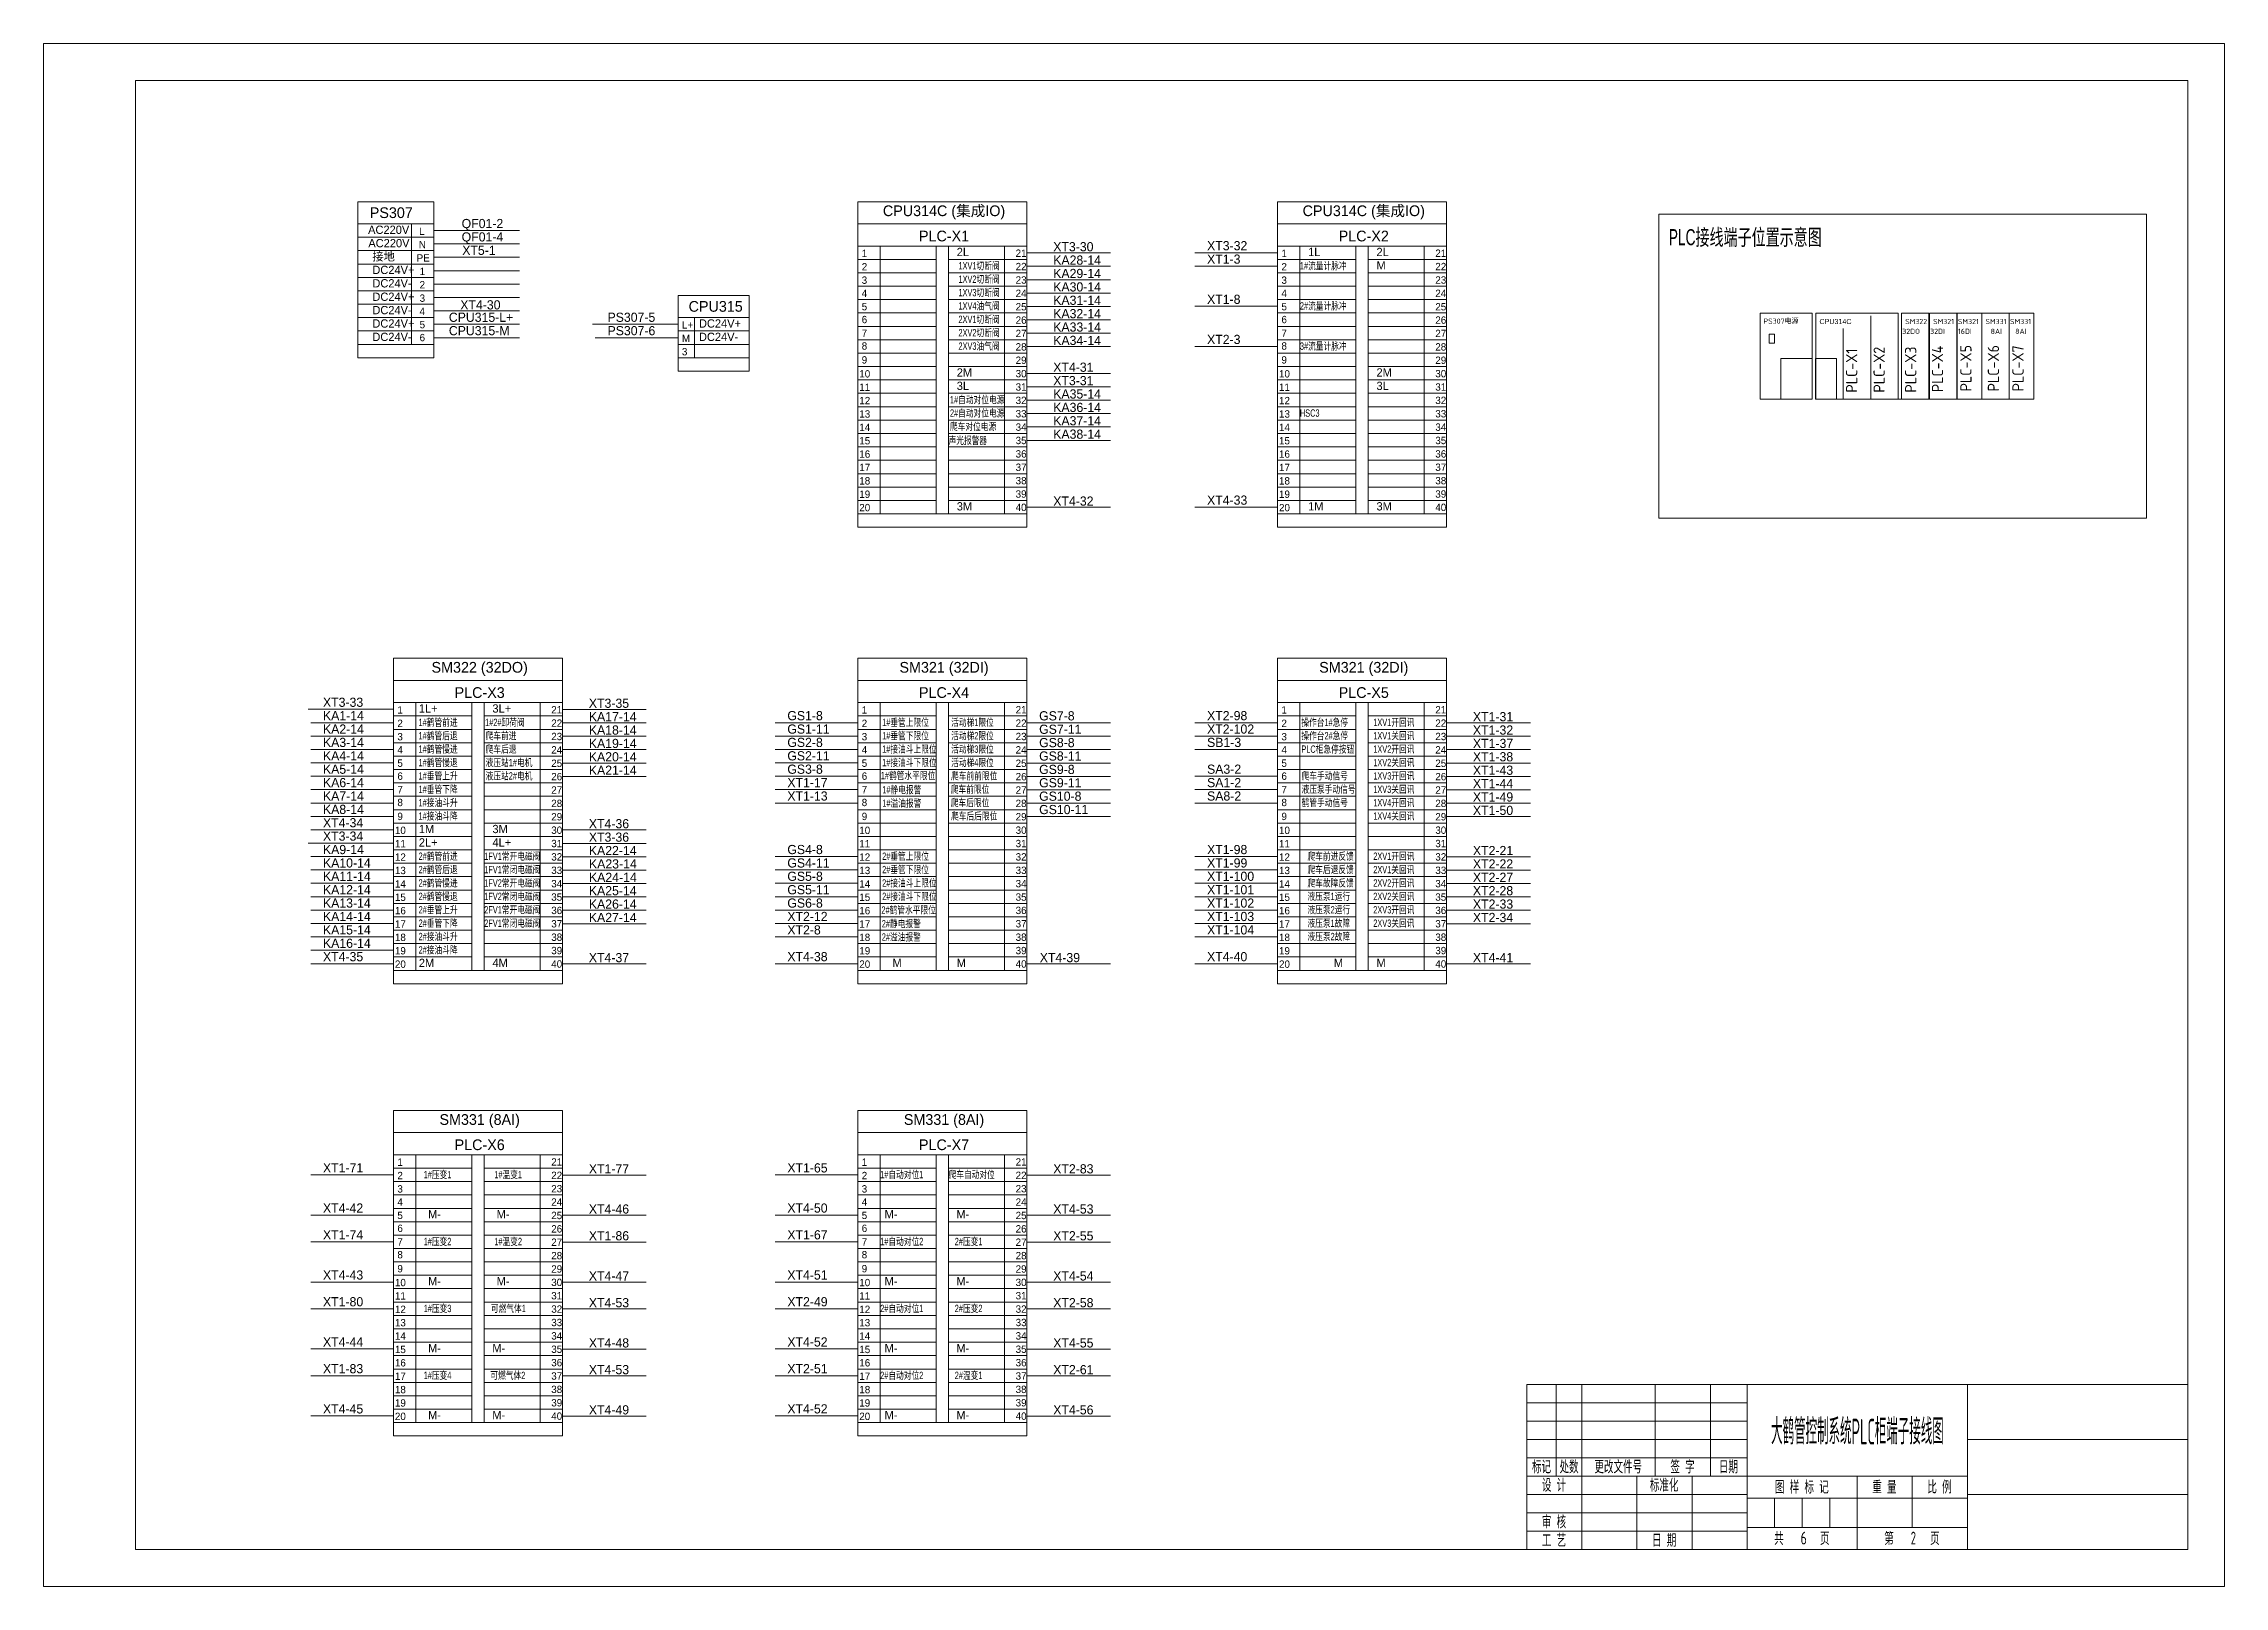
# Model space of a CAD drawing. Header units: millimetres. Extents: x 32626 to 72822, y 60047 to 123188.
# Drawn here: x 32626 to 37378, y 60226 to 63586 of the extents above; entities that cross this region are included whole.
import ezdxf
from ezdxf.enums import TextEntityAlignment as Align

# ---------------------------------------------------------------- set-up
doc = ezdxf.new("R2010")
doc.units = ezdxf.units.MM
doc.header["$LTSCALE"] = 10
for name, color, linetype, lineweight in [('1轮廓实线层', 7, 'Continuous', 18), ('2细线层', 4, 'Continuous', 18), ('6文字层', 3, 'Continuous', 18), ('图框层', 7, 'Continuous', 18)]:
    doc.layers.add(name, color=color, linetype=linetype, lineweight=lineweight)
doc.styles.add('PC_TEXTSTYLE', font='SIMYOU.TTF', dxfattribs={"width": 0.8})
doc.styles.get("Standard").update_dxf_attribs({"font": 'isocp.shx', "width": 0.707, "bigfont": 'hztxt.shx'})
doc.styles.add('样式 1', font='SIMYOU.TTF', dxfattribs={"width": 0.75})

msp = doc.modelspace()

# ---------------------------------------------------------------- texts
at = {"layer": '1轮廓实线层', "style": '样式 1'}
for s, p in [('PS307', (33383.6, 63206.5)), ('CPU315', (34090.5, 63002.4))]:
    msp.add_text(s, height=23.33, dxfattribs=at).set_placement(p, align=Align.CENTER)
for s, height, p in [('QF01-2', 20, (33536.9, 63184.5)), ('AC220V', 18, (33333.1, 63171.9)), ('AC220V', 18, (33333.6, 63142.8)), ('N', 16, (33443.6, 63140.6)), ('L', 16, (33444.1, 63169.8)), ('QF01-4', 20, (33536.9, 63155.4)), ('XT3-30', 20, (34826, 63134)), ('XT3-32', 20, (35161.2, 63136.2)), ('接地', 18, (33342.4, 63113.6)), ('PE', 16, (33438.9, 63111.5)), ('XT5-1', 20, (33538.2, 63126.2)), ('2', 16, (34408.7, 63092.3)), ('1', 16, (34408.7, 63121.5)), ('2L', 18, (34615.8, 63123.6)), ('21', 16, (34744.1, 63121.9)), ('22', 16, (34744.1, 63092.8)), ('KA28-14', 20, (34826, 63104.9)), ('XT1-3', 20, (35161.2, 63107)), ('2', 16, (35323.3, 63092.3)), ('1', 16, (35323.3, 63121.5)), ('1L', 18, (35381.4, 63123.6)), ('2L', 18, (35530.4, 63123.6)), ('M', 18, (35530.4, 63094.4)), ('21', 16, (35658.6, 63121.9)), ('22', 16, (35658.6, 63092.8)), ('DC24V+', 18, (33342.4, 63084.5)), ('DC24V-', 18, (33342.4, 63055.3)), ('2', 16, (33445.3, 63053.2)), ('1', 16, (33445.3, 63082.3)), ('3', 16, (34408.7, 63063.2)), ('23', 16, (34744.1, 63063.6)), ('KA29-14', 20, (34826, 63075.7)), ('KA30-14', 20, (34826, 63046.5)), ('3', 16, (35323.3, 63063.2)), ('23', 16, (35658.6, 63063.6)), ('DC24V+', 18, (33342.4, 63026.1)), ('DC24V-', 18, (33342.4, 62997)), ('3', 16, (33445.3, 63024)), ('XT4-30', 20, (33533.9, 63007.4)), ('4', 16, (34408.7, 63034.6)), ('5', 16, (34408.7, 63005.5)), ('24', 16, (34744.1, 63034.5)), ('25', 16, (34744.1, 63005.3)), ('KA31-14', 20, (34826, 63017.4)), ('XT1-8', 20, (35161.2, 63019.5)), ('4', 16, (35323.3, 63034.6)), ('5', 16, (35323.3, 63005.5)), ('24', 16, (35658.6, 63034.5)), ('25', 16, (35658.6, 63005.3)), ('DC24V+', 18, (33342.4, 62967.8)), ('4', 16, (33445.3, 62995.5)), ('5', 16, (33445.3, 62966.4)), ('CPU315-L+', 20, (33509, 62980.4)), ('CPU315-M', 20, (33509, 62951.2)), ('PS307-5', 20, (33854.8, 62980.4)), ('PS307-6', 20, (33854.8, 62951.2)), ('L+', 16, (34016.9, 62965.7)), ('DC24V+', 18, (34054, 62967.8)), ('6', 16, (34408.7, 62977.4)), ('26', 16, (34744.1, 62976.2)), ('KA32-14', 20, (34826, 62988.2)), ('KA33-14', 20, (34826, 62959.1)), ('6', 16, (35323.3, 62977.4)), ('26', 16, (35658.6, 62976.2)), ('CPU314C', 11.23, (36495.6, 62975.5)), ('DC24V-', 18, (33342.4, 62938.7)), ('6', 16, (33445.3, 62938.2)), ('3', 16, (34016.9, 62907.4)), ('M', 16, (34016.9, 62936.5)), ('DC24V-', 18, (34054, 62938.7)), ('8', 16, (34408.7, 62919.9)), ('7', 16, (34408.7, 62947.7)), ('27', 16, (34744.1, 62947.1)), ('28', 16, (34744.1, 62917.9)), ('KA34-14', 20, (34826, 62929.9)), ('XT2-3', 20, (35161.2, 62932.1)), ('8', 16, (35323.3, 62919.9)), ('7', 16, (35323.3, 62947.7)), ('27', 16, (35658.6, 62947.1)), ('28', 16, (35658.6, 62917.9)), ('10', 16, (34403.4, 62859.2)), ('9', 16, (34408.7, 62889.5)), ('2M', 18, (34615.8, 62861.2)), ('30', 16, (34744.1, 62859.6)), ('29', 16, (34744.1, 62888.8)), ('XT4-31', 20, (34826, 62871.6)), ('10', 16, (35318, 62859.2)), ('9', 16, (35323.3, 62889.5)), ('2M', 18, (35530.4, 62861.2)), ('30', 16, (35658.6, 62859.6)), ('29', 16, (35658.6, 62888.8)), ('11', 16, (34403.4, 62830.1)), ('3L', 18, (34615.8, 62832)), ('31', 16, (34744.1, 62830.5)), ('XT3-31', 20, (34826, 62842.4)), ('KA35-14', 20, (34826, 62813.3)), ('11', 16, (35318, 62830.1)), ('3L', 18, (35530.4, 62832)), ('31', 16, (35658.6, 62830.5)), ('12', 16, (34403.4, 62800.9)), ('13', 16, (34403.4, 62771.8)), ('32', 16, (34744.1, 62801.4)), ('33', 16, (34744.1, 62772.2)), ('KA36-14', 20, (34826, 62784.1)), ('KA37-14', 20, (34826, 62754.9)), ('12', 16, (35318, 62800.9)), ('13', 16, (35318, 62771.8)), ('32', 16, (35658.6, 62801.4)), ('33', 16, (35658.6, 62772.2)), ('14', 16, (34403.4, 62742.7)), ('15', 16, (34403.4, 62713.5)), ('34', 16, (34744.1, 62743.1)), ('35', 16, (34744.1, 62714)), ('KA38-14', 20, (34826, 62725.8)), ('14', 16, (35318, 62742.7)), ('15', 16, (35318, 62713.5)), ('34', 16, (35658.6, 62743.1)), ('35', 16, (35658.6, 62714)), ('16', 16, (34403.4, 62684.4)), ('36', 16, (34744.1, 62684.8)), ('16', 16, (35318, 62684.4)), ('36', 16, (35658.6, 62684.8)), ('17', 16, (34403.4, 62655.2)), ('18', 16, (34403.4, 62626.1)), ('37', 16, (34744.1, 62655.7)), ('38', 16, (34744.1, 62626.5)), ('17', 16, (35318, 62655.2)), ('18', 16, (35318, 62626.1)), ('37', 16, (35658.6, 62655.7)), ('38', 16, (35658.6, 62626.5)), ('20', 16, (34403.4, 62567.8)), ('19', 16, (34403.4, 62597)), ('3M', 18, (34615.8, 62569.6)), ('40', 16, (34744.1, 62568.3)), ('39', 16, (34744.1, 62597.4)), ('XT4-32', 20, (34826, 62580)), ('XT4-33', 20, (35161.2, 62582.1)), ('20', 16, (35318, 62567.8)), ('19', 16, (35318, 62597)), ('1M', 18, (35381.4, 62569.6)), ('3M', 18, (35530.4, 62569.6)), ('40', 16, (35658.6, 62568.3)), ('39', 16, (35658.6, 62597.4)), ('XT3-33', 20, (33234.7, 62141.9)), ('XT3-35', 20, (33814.1, 62139.7)), ('KA1-14', 20, (33234.7, 62112.7)), ('2', 16, (33396.9, 62098)), ('1', 16, (33396.9, 62127.1)), ('1L+', 18, (33443.6, 62129.3)), ('3L+', 18, (33604, 62129.3)), ('21', 16, (33732.2, 62127.6)), ('22', 16, (33732.2, 62098.4)), ('KA17-14', 20, (33814.1, 62110.5)), ('GS1-8', 20, (34246.6, 62112.7)), ('2', 16, (34408.7, 62098)), ('1', 16, (34408.7, 62127.1)), ('21', 16, (34744.1, 62127.6)), ('22', 16, (34744.1, 62098.4)), ('GS7-8', 20, (34795.3, 62112.3)), ('XT2-98', 20, (35161.2, 62112.7)), ('2', 16, (35323.3, 62098)), ('1', 16, (35323.3, 62127.1)), ('21', 16, (35658.6, 62127.6)), ('22', 16, (35658.6, 62098.4)), ('XT1-31', 20, (35740.5, 62110.5)), ('KA2-14', 20, (33234.7, 62083.5)), ('KA3-14', 20, (33234.7, 62054.4)), ('3', 16, (33396.9, 62068.9)), ('23', 16, (33732.2, 62069.3)), ('KA18-14', 20, (33814.1, 62081.4)), ('KA19-14', 20, (33814.1, 62052.2)), ('GS1-11', 20, (34246.6, 62083.5)), ('GS2-8', 20, (34246.6, 62054.4)), ('3', 16, (34408.7, 62068.9)), ('23', 16, (34744.1, 62069.3)), ('GS7-11', 20, (34795.3, 62083.1)), ('GS8-8', 20, (34795.3, 62054)), ('XT2-102', 20, (35161.2, 62083.5)), ('SB1-3', 20, (35161.2, 62054.4)), ('3', 16, (35323.3, 62068.9)), ('23', 16, (35658.6, 62069.3)), ('XT1-32', 20, (35740.5, 62081.4)), ('XT1-37', 20, (35740.5, 62052.2)), ('KA4-14', 20, (33234.7, 62025.2)), ('KA5-14', 20, (33234.7, 61996.1)), ('4', 16, (33396.9, 62040.3)), ('5', 16, (33396.9, 62011.2)), ('24', 16, (33732.2, 62040.2)), ('25', 16, (33732.2, 62011)), ('KA20-14', 20, (33814.1, 62023.1)), ('KA21-14', 20, (33814.1, 61993.9)), ('GS2-11', 20, (34246.6, 62025.2)), ('GS3-8', 20, (34246.6, 61996.1)), ('4', 16, (34408.7, 62040.3)), ('5', 16, (34408.7, 62011.2)), ('24', 16, (34744.1, 62040.2)), ('25', 16, (34744.1, 62011)), ('GS8-11', 20, (34795.3, 62024.8)), ('GS9-8', 20, (34795.3, 61995.6)), ('SA3-2', 20, (35161.2, 61996.1)), ('4', 16, (35323.3, 62040.3)), ('5', 16, (35323.3, 62011.2)), ('24', 16, (35658.6, 62040.2)), ('25', 16, (35658.6, 62011)), ('XT1-38', 20, (35740.5, 62023.1)), ('XT1-43', 20, (35740.5, 61993.9)), ('KA6-14', 20, (33234.7, 61966.9)), ('6', 16, (33396.9, 61983)), ('7', 16, (33396.9, 61953.4)), ('26', 16, (33732.2, 61981.9)), ('27', 16, (33732.2, 61952.7)), ('XT1-17', 20, (34246.6, 61966.9)), ('6', 16, (34408.7, 61983)), ('7', 16, (34408.7, 61953.4)), ('26', 16, (34744.1, 61981.9)), ('27', 16, (34744.1, 61952.7)), ('GS9-11', 20, (34795.3, 61966.5)), ('SA1-2', 20, (35161.2, 61966.9)), ('6', 16, (35323.3, 61983)), ('7', 16, (35323.3, 61953.4)), ('26', 16, (35658.6, 61981.9)), ('27', 16, (35658.6, 61952.7)), ('XT1-44', 20, (35740.5, 61964.7)), ('KA7-14', 20, (33234.7, 61937.7)), ('KA8-14', 20, (33234.7, 61908.6)), ('8', 16, (33396.9, 61925.6)), ('28', 16, (33732.2, 61923.6)), ('XT1-13', 20, (34246.6, 61937.7)), ('8', 16, (34408.7, 61925.6)), ('28', 16, (34744.1, 61923.6)), ('GS10-8', 20, (34795.3, 61937.3)), ('GS10-11', 20, (34795.3, 61908.2)), ('SA8-2', 20, (35161.2, 61937.7)), ('8', 16, (35323.3, 61925.6)), ('28', 16, (35658.6, 61923.6)), ('XT1-49', 20, (35740.5, 61935.6)), ('XT1-50', 20, (35740.5, 61906.4)), ('XT4-34', 20, (33234.7, 61879.4)), ('10', 16, (33391.5, 61864.9)), ('9', 16, (33396.9, 61895.2)), ('1M', 18, (33443.6, 61866.8)), ('3M', 18, (33604, 61866.8)), ('30', 16, (33732.2, 61865.3)), ('29', 16, (33732.2, 61894.5)), ('XT4-36', 20, (33814.1, 61877.3)), ('10', 16, (34403.4, 61864.9)), ('9', 16, (34408.7, 61895.2)), ('30', 16, (34744.1, 61865.3)), ('29', 16, (34744.1, 61894.5)), ('10', 16, (35318, 61864.9)), ('9', 16, (35323.3, 61895.2)), ('30', 16, (35658.6, 61865.3)), ('29', 16, (35658.6, 61894.5)), ('XT3-34', 20, (33234.7, 61850.3)), ('KA9-14', 20, (33234.7, 61821.1)), ('11', 16, (33391.5, 61835.8)), ('2L+', 18, (33443.6, 61837.7)), ('4L+', 18, (33604, 61837.7)), ('31', 16, (33732.2, 61836.2)), ('XT3-36', 20, (33814.1, 61848.1)), ('KA22-14', 20, (33814.1, 61818.9)), ('GS4-8', 20, (34246.6, 61821.1)), ('11', 16, (34403.4, 61835.8)), ('31', 16, (34744.1, 61836.2)), ('XT1-98', 20, (35161.2, 61821.1)), ('11', 16, (35318, 61835.8)), ('31', 16, (35658.6, 61836.2)), ('XT2-21', 20, (35740.5, 61818.9)), ('KA10-14', 20, (33234.7, 61791.9)), ('KA11-14', 20, (33234.7, 61762.8)), ('12', 16, (33391.5, 61806.6)), ('13', 16, (33391.5, 61777.5)), ('32', 16, (33732.2, 61807.1)), ('33', 16, (33732.2, 61777.9)), ('KA23-14', 20, (33814.4, 61789.8)), ('KA24-14', 20, (33814.4, 61760.6)), ('GS4-11', 20, (34246.6, 61791.9)), ('GS5-8', 20, (34246.6, 61762.8)), ('12', 16, (34403.4, 61806.6)), ('13', 16, (34403.4, 61777.5)), ('32', 16, (34744.1, 61807.1)), ('33', 16, (34744.1, 61777.9)), ('XT1-99', 20, (35161.2, 61791.9)), ('XT1-100', 20, (35161.2, 61762.8)), ('12', 16, (35318, 61806.6)), ('13', 16, (35318, 61777.5)), ('32', 16, (35658.6, 61807.1)), ('33', 16, (35658.6, 61777.9)), ('XT2-22', 20, (35740.5, 61789.8)), ('XT2-27', 20, (35740.5, 61760.6)), ('KA12-14', 20, (33234.7, 61733.6)), ('14', 16, (33391.5, 61748.3)), ('15', 16, (33391.5, 61719.2)), ('34', 16, (33732.2, 61748.8)), ('35', 16, (33732.2, 61719.6)), ('KA25-14', 20, (33814.1, 61731.5)), ('GS5-11', 20, (34246.6, 61733.6)), ('14', 16, (34403.4, 61748.3)), ('15', 16, (34403.4, 61719.2)), ('34', 16, (34744.1, 61748.8)), ('35', 16, (34744.1, 61719.6)), ('XT1-101', 20, (35161.2, 61733.6)), ('14', 16, (35318, 61748.3)), ('15', 16, (35318, 61719.2)), ('34', 16, (35658.6, 61748.8)), ('35', 16, (35658.6, 61719.6)), ('XT2-28', 20, (35740.5, 61731.5)), ('KA13-14', 20, (33234.7, 61704.5)), ('KA14-14', 20, (33234.7, 61675.3)), ('16', 16, (33391.5, 61690.1)), ('36', 16, (33732.2, 61690.5)), ('KA26-14', 20, (33814.1, 61702.3)), ('KA27-14', 20, (33814.1, 61673.1)), ('XT2-12', 20, (34246.6, 61675.3)), ('GS6-8', 20, (34246.6, 61704.5)), ('16', 16, (34403.4, 61690.1)), ('36', 16, (34744.1, 61690.5)), ('XT1-102', 20, (35161.2, 61704.5)), ('XT1-103', 20, (35161.2, 61675.3)), ('16', 16, (35318, 61690.1)), ('36', 16, (35658.6, 61690.5)), ('XT2-33', 20, (35740.5, 61702.3)), ('XT2-34', 20, (35740.5, 61673.1)), ('KA15-14', 20, (33234.7, 61646.1)), ('KA16-14', 20, (33234.7, 61617)), ('17', 16, (33391.5, 61660.9)), ('18', 16, (33391.5, 61631.8)), ('37', 16, (33732.2, 61661.4)), ('38', 16, (33732.2, 61632.2)), ('XT2-8', 20, (34246.6, 61646.1)), ('17', 16, (34403.4, 61660.9)), ('18', 16, (34403.4, 61631.8)), ('37', 16, (34744.1, 61661.4)), ('38', 16, (34744.1, 61632.2)), ('XT1-104', 20, (35161.2, 61646.1)), ('17', 16, (35318, 61660.9)), ('18', 16, (35318, 61631.8)), ('37', 16, (35658.6, 61661.4)), ('38', 16, (35658.6, 61632.2)), ('XT4-35', 20, (33234.7, 61587.8)), ('20', 16, (33391.5, 61573.5)), ('19', 16, (33391.5, 61602.6)), ('2M', 18, (33443.6, 61575.2)), ('4M', 18, (33604, 61575.2)), ('40', 16, (33732.2, 61573.9)), ('39', 16, (33732.2, 61603.1)), ('XT4-37', 20, (33814.1, 61585.7)), ('XT4-38', 20, (34246.6, 61587.8)), ('20', 16, (34403.4, 61573.5)), ('19', 16, (34403.4, 61602.6)), ('M', 18, (34475.8, 61575.2)), ('M', 18, (34615.8, 61575.2)), ('40', 16, (34744.1, 61573.9)), ('39', 16, (34744.1, 61603.1)), ('XT4-39', 20, (34796.7, 61585.7)), ('XT4-40', 20, (35161.2, 61587.8)), ('20', 16, (35318, 61573.5)), ('19', 16, (35318, 61602.6)), ('M', 18, (35437.4, 61575.2)), ('M', 18, (35530.4, 61575.2)), ('40', 16, (35658.6, 61573.9)), ('39', 16, (35658.6, 61603.1)), ('XT4-41', 20, (35740.5, 61585.7)), ('1', 16, (33396.9, 61142.2)), ('21', 16, (33732.2, 61142.7)), ('1', 16, (34408.7, 61142.2)), ('21', 16, (34744.1, 61142.7)), ('XT1-71', 20, (33234.7, 61127.8)), ('2', 16, (33396.9, 61113.1)), ('22', 16, (33732.2, 61113.5)), ('XT1-77', 20, (33814.1, 61125.7)), ('XT1-65', 20, (34246.6, 61127.8)), ('2', 16, (34408.7, 61113.1)), ('22', 16, (34744.1, 61113.5)), ('XT2-83', 20, (34826, 61125.7)), ('4', 16, (33396.9, 61055.4)), ('3', 16, (33396.9, 61084)), ('23', 16, (33732.2, 61084.4)), ('24', 16, (33732.2, 61055.3)), ('4', 16, (34408.7, 61055.4)), ('3', 16, (34408.7, 61084)), ('23', 16, (34744.1, 61084.4)), ('24', 16, (34744.1, 61055.3)), ('XT4-42', 20, (33234.7, 61040.3)), ('5', 16, (33396.9, 61026.3)), ('M-', 18, (33463.8, 61027.8)), ('M-', 18, (33613.1, 61027.8)), ('25', 16, (33732.2, 61026.1)), ('XT4-46', 20, (33814.1, 61038.2)), ('XT4-50', 20, (34246.6, 61040.3)), ('5', 16, (34408.7, 61026.3)), ('M-', 18, (34458.5, 61027.8)), ('M-', 18, (34615, 61027.8)), ('25', 16, (34744.1, 61026.1)), ('XT4-53', 20, (34826, 61038.2)), ('XT1-74', 20, (33234.7, 60982)), ('6', 16, (33396.9, 60998.2)), ('7', 16, (33396.9, 60968.5)), ('26', 16, (33732.2, 60997)), ('27', 16, (33732.2, 60967.9)), ('XT1-86', 20, (33814.1, 60979.9)), ('XT1-67', 20, (34246.6, 60982)), ('6', 16, (34408.7, 60998.2)), ('7', 16, (34408.7, 60968.5)), ('26', 16, (34744.1, 60997)), ('27', 16, (34744.1, 60967.9)), ('XT2-55', 20, (34826, 60979.9)), ('8', 16, (33396.9, 60940.7)), ('9', 16, (33396.9, 60910.3)), ('28', 16, (33732.2, 60938.7)), ('29', 16, (33732.2, 60909.6)), ('8', 16, (34408.7, 60940.7)), ('9', 16, (34408.7, 60910.3)), ('28', 16, (34744.1, 60938.7)), ('29', 16, (34744.1, 60909.6)), ('XT4-43', 20, (33234.7, 60894.5)), ('10', 16, (33391.5, 60880)), ('M-', 18, (33463.8, 60882)), ('M-', 18, (33613.1, 60882)), ('30', 16, (33732.2, 60880.4)), ('XT4-47', 20, (33814.1, 60892.4)), ('XT4-51', 20, (34246.6, 60894.5)), ('10', 16, (34403.4, 60880)), ('M-', 18, (34458.5, 60882)), ('M-', 18, (34615, 60882)), ('30', 16, (34744.1, 60880.4)), ('XT4-54', 20, (34826, 60892.4)), ('XT1-80', 20, (33234.7, 60836.2)), ('11', 16, (33391.5, 60850.9)), ('12', 16, (33391.5, 60821.7)), ('31', 16, (33732.2, 60851.3)), ('32', 16, (33732.2, 60822.2)), ('XT4-53', 20, (33814.1, 60834.1)), ('XT2-49', 20, (34246.6, 60836.2)), ('11', 16, (34403.4, 60850.9)), ('12', 16, (34403.4, 60821.7)), ('31', 16, (34744.1, 60851.3)), ('32', 16, (34744.1, 60822.2)), ('XT2-58', 20, (34826, 60834.1)), ('13', 16, (33391.5, 60792.6)), ('14', 16, (33391.5, 60763.5)), ('33', 16, (33732.2, 60793)), ('34', 16, (33732.2, 60763.9)), ('13', 16, (34403.4, 60792.6)), ('14', 16, (34403.4, 60763.5)), ('33', 16, (34744.1, 60793)), ('34', 16, (34744.1, 60763.9)), ('XT4-44', 20, (33234.7, 60748.7)), ('15', 16, (33391.5, 60734.3)), ('M-', 18, (33463.8, 60736.2)), ('M-', 18, (33603.7, 60736.2)), ('35', 16, (33732.2, 60734.8)), ('XT4-48', 20, (33814.1, 60746.6)), ('XT4-52', 20, (34246.6, 60748.7)), ('15', 16, (34403.4, 60734.3)), ('M-', 18, (34458.5, 60736.2)), ('M-', 18, (34615, 60736.2)), ('35', 16, (34744.1, 60734.8)), ('XT4-55', 20, (34826, 60746.6)), ('XT1-83', 20, (33234.7, 60690.4)), ('16', 16, (33391.5, 60705.2)), ('17', 16, (33391.5, 60676)), ('36', 16, (33732.2, 60705.6)), ('37', 16, (33732.2, 60676.5)), ('XT4-53', 20, (33814.1, 60688.3)), ('XT2-51', 20, (34246.6, 60690.4)), ('16', 16, (34403.4, 60705.2)), ('17', 16, (34403.4, 60676)), ('36', 16, (34744.1, 60705.6)), ('37', 16, (34744.1, 60676.5)), ('XT2-61', 20, (34826, 60688.3)), ('18', 16, (33391.5, 60646.9)), ('38', 16, (33732.2, 60647.3)), ('18', 16, (34403.4, 60646.9)), ('38', 16, (34744.1, 60647.3)), ('XT4-45', 20, (33234.7, 60602.9)), ('20', 16, (33391.5, 60588.6)), ('19', 16, (33391.5, 60617.8)), ('M-', 18, (33463.8, 60590.4)), ('M-', 18, (33603.7, 60590.4)), ('40', 16, (33732.2, 60589.1)), ('39', 16, (33732.2, 60618.2)), ('XT4-49', 20, (33814.1, 60600.8)), ('XT4-52', 20, (34246.6, 60602.9)), ('20', 16, (34403.4, 60588.6)), ('19', 16, (34403.4, 60617.8)), ('M-', 18, (34458.5, 60590.4)), ('M-', 18, (34615, 60590.4)), ('40', 16, (34744.1, 60589.1)), ('39', 16, (34744.1, 60618.2)), ('XT4-56', 20, (34826, 60600.8))]:
    msp.add_text(s, height=height, dxfattribs=at).set_placement(p)
at = {"layer": '1轮廓实线层', "style": '样式 1', "width": 0.75}
for s, p in [('1XV1切断阀', (34619.5, 63094.4)), ('1#流量计脉冲', (35363.5, 63094.4)), ('1XV2切断阀', (34619.5, 63065.3)), ('1XV3切断阀', (34619.5, 63036.1)), ('1XV4油气阀', (34619.5, 63007)), ('2#流量计脉冲', (35363.5, 63007)), ('2XV1切断阀', (34619.5, 62977.8)), ('2XV2切断阀', (34619.5, 62948.6)), ('2XV3油气阀', (34619.5, 62919.5)), ('3#流量计脉冲', (35363.5, 62919.5)), ('2#自动对位电源', (34601, 62773.7)), ('1#自动对位电源', (34601, 62802.8)), ('HSC3', (35363.5, 62773.7)), ('声光报警器', (34597.9, 62714.2)), ('爬车对位电源', (34601, 62744.5)), ('1#鹤管前进', (33443.1, 62100.1)), ('1#2#卸荷阀', (33588, 62100.1)), ('1#垂管上限位', (34453.2, 62100.1)), ('活动梯1限位', (34603.6, 62100.1)), ('操作台1#急停', (35366.7, 62100.1)), ('1XV1开回讯', (35523.4, 62100.1)), ('1#鹤管后退', (33443.1, 62071)), ('爬车前进', (33589.2, 62071)), ('1#垂管下限位', (34453.2, 62071)), ('活动梯2限位', (34603.6, 62071)), ('操作台2#急停', (35366.7, 62071)), ('1XV1关回讯', (35523.4, 62071)), ('1#鹤管慢进', (33443.1, 62041.8)), ('1#鹤管慢退', (33443.1, 62012.6)), ('爬车后退', (33589.2, 62041.8)), ('液压站1#电机', (33589.2, 62012.6)), ('1#接油斗上限位', (34453.2, 62041.8)), ('1#接油斗下限位', (34453.2, 62012.6)), ('活动梯3限位', (34603.6, 62041.8)), ('活动梯4限位', (34603.6, 62012.6)), ('PLC柜急停按钮', (35366.7, 62041.8)), ('1XV2开回讯', (35523.4, 62041.8)), ('1XV2关回讯', (35523.4, 62012.6)), ('1#垂管上升', (33443.1, 61983.5)), ('1#垂管下降', (33443.1, 61954.3)), ('液压站2#电机', (33589.2, 61983.5)), ('1#鹤管水平限位', (34450.3, 61984.2)), ('1#静电报警', (34453.5, 61953.3)), ('爬车前限位', (34602.8, 61954.3)), ('爬车前前限位', (34603.3, 61983.5)), ('爬车手动信号', (35367.2, 61983.5)), ('液压泵手动信号', (35367.2, 61954.3)), ('1XV3开回讯', (35523.4, 61983.5)), ('1XV3关回讯', (35523.4, 61954.3)), ('1#接油斗升', (33443.1, 61925.2)), ('1#溢油报警', (34453.5, 61924.1)), ('爬车后限位', (34602.8, 61925.2)), ('鹤管手动信号', (35367.2, 61925.2)), ('1XV4开回讯', (35523.4, 61925.2)), ('1#接油斗降', (33443.1, 61896)), ('爬车后后限位', (34603.3, 61896)), ('1XV4关回讯', (35523.4, 61896)), ('2#鹤管前进', (33443.1, 61808.5)), ('1FV1常开电磁阀', (33586.1, 61808.5)), ('2#垂管上限位', (34453.2, 61808.5)), ('爬车前进反馈', (35380, 61808.5)), ('2XV1开回讯', (35523.4, 61808.5)), ('2#鹤管后退', (33443.1, 61779.4)), ('1FV1常闭电磁阀', (33586.1, 61779.4)), ('2#垂管下限位', (34453.2, 61779.4)), ('爬车后退反馈', (35380, 61779.4)), ('2XV1关回讯', (35523.4, 61779.4)), ('2#鹤管慢进', (33443.1, 61750.2)), ('2#鹤管慢退', (33443.1, 61721)), ('1FV2常开电磁阀', (33586.1, 61750.2)), ('1FV2常闭电磁阀', (33586.1, 61721)), ('2#接油斗上限位', (34453.2, 61750.2)), ('2#接油斗下限位', (34453.2, 61721)), ('爬车故障反馈', (35380, 61750.2)), ('液压泵1运行', (35380, 61721)), ('2XV2开回讯', (35523.4, 61750.2)), ('2XV2关回讯', (35523.4, 61721)), ('2#垂管上升', (33443.1, 61691.9)), ('2#垂管下降', (33443.1, 61662.7)), ('2FV1常开电磁阀', (33586.1, 61691.9)), ('2FV1常闭电磁阀', (33586.1, 61662.7)), ('2#鹤管水平限位', (34451.6, 61691.4)), ('液压泵2运行', (35380, 61691.9)), ('液压泵1故障', (35380, 61662.7)), ('2XV3开回讯', (35523.4, 61691.9)), ('2XV3关回讯', (35523.4, 61662.7)), ('2#接油斗升', (33443.1, 61633.6)), ('2#静电报警', (34452.5, 61661.7)), ('2#溢油报警', (34452.5, 61632.5)), ('液压泵2故障', (35380, 61633.6)), ('2#接油斗降', (33443.1, 61604.4)), ('1#压变1', (33454.2, 61115.2)), ('1#温变1', (33608.1, 61115.2)), ('1#自动对位1', (34448.9, 61115.2)), ('爬车自动对位', (34597.9, 61115.2)), ('1#压变2', (33454.2, 60969.4)), ('1#温变2', (33608.1, 60969.4)), ('1#自动对位2', (34448.9, 60969.4)), ('2#压变1', (34611.4, 60969.4)), ('1#压变3', (33454.2, 60823.6)), ('可燃气体1', (33600.5, 60823.6)), ('2#自动对位1', (34448.9, 60823.6)), ('2#压变2', (34611.4, 60823.6)), ('1#压变4', (33454.2, 60677.8)), ('可燃气体2', (33599.5, 60677.8)), ('2#自动对位2', (34448.9, 60677.8)), ('2#温变1', (34611.4, 60677.8))]:
    msp.add_text(s, height=16, dxfattribs=at).set_placement(p)
at = {"layer": '1轮廓实线层'}
for s, p in [('PS307电源', (36373.5, 62976.3)), ('32DO', (36676, 62954.1)), ('SM322', (36682.5, 62975.5)), ('32DI', (36736.8, 62954.1)), ('SM321', (36743.3, 62975.5)), ('16DI', (36797.4, 62954.1)), ('SM321', (36797.4, 62975.5)), ('SM331', (36857.4, 62975.5)), ('8AI', (36868.7, 62954.1)), ('SM331', (36910.9, 62975.5)), ('8AI', (36922.2, 62954.1))]:
    msp.add_text(s, height=11.23, dxfattribs=at).set_placement(p)
for s, insert, char_height, width, attachment_point, style in [('{\\W1;CPU314C (集成IO)}', (34588.1, 63203.6), 23.333, 286.417, 8, '样式 1'), ('{\\W1;CPU314C (集成IO)}', (35502.7, 63203.6), 23.333, 286.417, 8, '样式 1'), ('{\\W1;PLC-X1}', (34588.1, 63155.3), 23.333, 286.417, 8, '样式 1'), ('{\\W1;PLC-X2}', (35502.7, 63155.3), 23.333, 286.417, 8, '样式 1'), ('{\\W0.64;PLC接线端子位置示意图}', (36167.3, 63182.3), 35, 548.66, 1, 'PC_TEXTSTYLE'), ('{\\W1;SM322 (32DO)}', (33576.2, 62209.3), 23.333, 261.528, 8, '样式 1'), ('{\\W1;SM321 (32DI)}', (34588.1, 62209.3), 23.333, 261.528, 8, '样式 1'), ('{\\W1;SM321 (32DI)}', (35502.7, 62209.3), 23.333, 261.528, 8, '样式 1'), ('{\\W1;PLC-X3}', (33576.2, 62161), 23.333, 261.528, 8, '样式 1'), ('{\\W1;PLC-X4}', (34588.1, 62161), 23.333, 261.528, 8, '样式 1'), ('{\\W1;PLC-X5}', (35502.7, 62161), 23.333, 261.528, 8, '样式 1'), ('{\\W1;SM331 (8AI)}', (33576.2, 61224.4), 23.333, 261.528, 8, '样式 1'), ('{\\W1;SM331 (8AI)}', (34588.1, 61224.4), 23.333, 261.528, 8, '样式 1'), ('{\\W1;PLC-X6}', (33576.2, 61176.1), 23.333, 261.528, 8, '样式 1'), ('{\\W1;PLC-X7}', (34588.1, 61176.1), 23.333, 261.528, 8, '样式 1')]:
    msp.add_mtext(s, dxfattribs=dict(at, insert=insert, char_height=char_height, width=width, attachment_point=attachment_point, style=style))
at = {"layer": '6文字层'}
for s, p in [('PLC-X1', (36578, 62826.3)), ('PLC-X2', (36638, 62826.3)), ('PLC-X3', (36706.7, 62826.3)), ('PLC-X4', (36765.2, 62827.2)), ('PLC-X5', (36827, 62829)), ('PLC-X6', (36887, 62829)), ('PLC-X7', (36940.5, 62829))]:
    msp.add_text(s, height=24.54, rotation=90, dxfattribs=at).set_placement(p)
at = {"layer": '6文字层', "width": 0.707}
for s, p in [('标记', (35890, 60486.3)), ('处数', (35950, 60486.3))]:
    msp.add_text(s, height=28, dxfattribs=at).set_placement(p, align=Align.MIDDLE_CENTER)
at = {"layer": '6文字层', "char_height": 28, "attachment_point": 5}
for s, insert, width in [(' 更改文件号 ', (36051.6, 60486.3), 167.559), (' 签 字 ', (36191.6, 60486.3), 97.566), (' 日期 ', (36291.6, 60486.3), 78.477), (' 设 计 ', (35911.6, 60446.4), 97.566), (' 标准化 ', (36151.6, 60446.4), 109.161), (' 图 样 标 记 ', (36451.6, 60442.3), 196.122), (' 重 量 ', (36631.6, 60442.3), 97.566), (' 比 例 ', (36751.6, 60442.3), 97.566), (' 审 核 ', (35911.6, 60366.3), 97.566), (' 工 艺 ', (35911.6, 60326.3), 97.566), (' 日 期 ', (36151.6, 60326.3), 97.566), ('共       页', (36457.2, 60330.3), 188.309), ('第       页', (36697.2, 60330.3), 188.062)]:
    msp.add_mtext(s, dxfattribs=dict(at, insert=insert, width=width))
at = {"layer": '6文字层'}
for tag, p, height, width in [('大鹤管控制系统PLC柜端子接线图', (36390.3, 60535.4), 56, 0.446978), ('6', (36454.6, 60317.5), 28, 0.74953), ('2', (36694.6, 60317.5), 28, 0.663388)]:
    msp.add_attdef(tag, p, '', height=height, dxfattribs=dict(at, width=width))

# ---------------------------------------------------------------- linework, layer by layer
at = {"layer": '1轮廓实线层'}
for p, q in [((33310.8, 63242.1), (33476.5, 63242.1)), ((33310.8, 63242.1), (33310.8, 62902.2)), ((33476.5, 63242.1), (33476.5, 62902.2)), ((34400.3, 63242.1), (34400.3, 62533.1)), ((34400.3, 63242.1), (34768.5, 63242.1)), ((34768.5, 63242.1), (34768.5, 62533.1)), ((35314.9, 63242.1), (35314.9, 62533.1)), ((35314.9, 63242.1), (35683.1, 63242.1)), ((35683.1, 63242.1), (35683.1, 62533.1)), ((33379.4, 63193.8), (33310.8, 63193.8)), ((33476.5, 63164.6), (33310.8, 63164.6)), ((33406.4, 63193.8), (33379.4, 63193.8)), ((33406.4, 63193.8), (33476.5, 63193.8)), ((33427.3, 63193.8), (33427.3, 62931.4)), ((33662.7, 63179.2), (33476.5, 63179.2)), ((34400.3, 63193.8), (34768.5, 63193.8)), ((35314.9, 63193.8), (35683.1, 63193.8)), ((33476.5, 63135.5), (33310.8, 63135.5)), ((33662.7, 63150.1), (33476.5, 63150.1)), ((33662.7, 63120.9), (33476.5, 63120.9)), ((34427.3, 63145.5), (34400.3, 63145.5)), ((34570.9, 63116.3), (34400.3, 63116.3)), ((34570.9, 63145.5), (34427.3, 63145.5)), ((34448.9, 63145.5), (34448.9, 62562.3)), ((34597.9, 63145.5), (34570.9, 63145.5)), ((34570.9, 63145.5), (34570.9, 62562.3)), ((34597.9, 63145.5), (34597.9, 62562.3)), ((34597.9, 63145.5), (34741.5, 63145.5)), ((34597.9, 63116.3), (34768.5, 63116.3)), ((34720, 63145.5), (34720, 62562.3)), ((34768.5, 63145.5), (34741.5, 63145.5)), ((34768.5, 63130.5), (34951.1, 63130.5)), ((35314.9, 63130.9), (35134.5, 63130.9)), ((35341.9, 63145.5), (35314.9, 63145.5)), ((35485.5, 63116.3), (35314.9, 63116.3)), ((35485.5, 63145.5), (35341.9, 63145.5)), ((35363.5, 63145.5), (35363.5, 62562.3)), ((35512.5, 63145.5), (35485.5, 63145.5)), ((35485.5, 63145.5), (35485.5, 62562.3)), ((35512.5, 63145.5), (35512.5, 62562.3)), ((35512.5, 63145.5), (35656.1, 63145.5)), ((35512.5, 63116.3), (35683.1, 63116.3)), ((35634.5, 63145.5), (35634.5, 62562.3)), ((35683.1, 63145.5), (35656.1, 63145.5)), ((33476.5, 63106.3), (33310.8, 63106.3)), ((33476.5, 63077.2), (33310.8, 63077.2)), ((33662.7, 63091.7), (33476.5, 63091.7)), ((33662.7, 63062.6), (33476.5, 63062.6)), ((34570.9, 63087.1), (34400.3, 63087.1)), ((34597.9, 63087.1), (34768.5, 63087.1)), ((34768.5, 63101.3), (34951.1, 63101.3)), ((34768.5, 63072.2), (34951.1, 63072.2)), ((35314.9, 63101.7), (35134.5, 63101.7)), ((35485.5, 63087.1), (35314.9, 63087.1)), ((35512.5, 63087.1), (35683.1, 63087.1)), ((33476.5, 63048), (33310.8, 63048)), ((33476.5, 63018.8), (33310.8, 63018.8)), ((33662.7, 63033.4), (33476.5, 63033.4)), ((34008.5, 63038), (34163.7, 63038)), ((34008.5, 63038), (34008.5, 62873)), ((34163.7, 63038), (34163.7, 62873)), ((34570.9, 63058), (34400.3, 63058)), ((34570.9, 63028.8), (34400.3, 63028.8)), ((34597.9, 63058), (34768.5, 63058)), ((34597.9, 63028.8), (34768.5, 63028.8)), ((34768.5, 63043), (34951.1, 63043)), ((34768.5, 63013.8), (34951.1, 63013.8)), ((35314.9, 63014.2), (35134.5, 63014.2)), ((35485.5, 63058), (35314.9, 63058)), ((35485.5, 63028.8), (35314.9, 63028.8)), ((35512.5, 63058), (35683.1, 63058)), ((35512.5, 63028.8), (35683.1, 63028.8)), ((33476.5, 62989.7), (33310.8, 62989.7)), ((33662.7, 63004.3), (33476.5, 63004.3)), ((33662.7, 62975.1), (33476.5, 62975.1)), ((34008.5, 62975.1), (33822.3, 62975.1)), ((34035.5, 62989.7), (34008.5, 62989.7)), ((34163.7, 62989.7), (34035.5, 62989.7)), ((34044.4, 62989.7), (34044.4, 62902.2)), ((34570.9, 62999.7), (34400.3, 62999.7)), ((34570.9, 62970.5), (34400.3, 62970.5)), ((34597.9, 62999.7), (34768.5, 62999.7)), ((34597.9, 62970.5), (34768.5, 62970.5)), ((34768.5, 62984.7), (34951.1, 62984.7)), ((35485.5, 62999.7), (35314.9, 62999.7)), ((35485.5, 62970.5), (35314.9, 62970.5)), ((35512.5, 62999.7), (35683.1, 62999.7)), ((35512.5, 62970.5), (35683.1, 62970.5)), ((36366.8, 62999.4), (36366.8, 62811.9)), ((36366.8, 62999.4), (36479.5, 62999.4)), ((36479.5, 62999.4), (36426.8, 62999.4)), ((36479.5, 62811.9), (36479.5, 62999.4)), ((36667.5, 62999.4), (36487.5, 62999.4)), ((36487.5, 62999.4), (36487.5, 62811.9)), ((36547.5, 62965.9), (36547.5, 62811.9)), ((36607.5, 62993.6), (36607.5, 62811.9)), ((36667.5, 62811.9), (36667.5, 62999.4)), ((36734.3, 62999.4), (36674.3, 62999.4)), ((36674.3, 62999.4), (36674.3, 62811.9)), ((36734.3, 62811.9), (36734.3, 62999.4)), ((36795.1, 62999.4), (36735.1, 62999.4)), ((36735.1, 62999.4), (36735.1, 62811.9)), ((36795.1, 62811.9), (36795.1, 62999.4)), ((36855.7, 62999.4), (36795.7, 62999.4)), ((36795.7, 62999.4), (36795.7, 62811.9)), ((36849.2, 62811.9), (36849.2, 62999.4)), ((36909.2, 62999.4), (36849.2, 62999.4)), ((36909.2, 62999.4), (36849.2, 62999.4)), ((36962.8, 62999.4), (36902.8, 62999.4)), ((36909.2, 62811.9), (36909.2, 62999.4)), ((36962.8, 62811.9), (36962.8, 62999.4)), ((33476.5, 62960.5), (33310.8, 62960.5)), ((33476.5, 62931.4), (33310.8, 62931.4)), ((33662.7, 62945.9), (33476.5, 62945.9)), ((34008.5, 62945.9), (33828.1, 62945.9)), ((34163.7, 62960.5), (34008.5, 62960.5)), ((34163.7, 62931.4), (34008.5, 62931.4)), ((34570.9, 62941.3), (34400.3, 62941.3)), ((34597.9, 62941.3), (34768.5, 62941.3)), ((34768.5, 62955.5), (34951.1, 62955.5)), ((34768.5, 62926.4), (34951.1, 62926.4)), ((35314.9, 62926.8), (35134.5, 62926.8)), ((35485.5, 62941.3), (35314.9, 62941.3)), ((35512.5, 62941.3), (35683.1, 62941.3)), ((33476.5, 62902.2), (33310.8, 62902.2)), ((34163.7, 62902.2), (34008.5, 62902.2)), ((34163.7, 62873), (34008.5, 62873)), ((34570.9, 62912.2), (34400.3, 62912.2)), ((34570.9, 62883), (34400.3, 62883)), ((34597.9, 62912.2), (34768.5, 62912.2)), ((34597.9, 62883), (34768.5, 62883)), ((35485.5, 62912.2), (35314.9, 62912.2)), ((35485.5, 62883), (35314.9, 62883)), ((35512.5, 62912.2), (35683.1, 62912.2)), ((35512.5, 62883), (35683.1, 62883)), ((34570.9, 62853.9), (34400.3, 62853.9)), ((34570.9, 62824.7), (34400.3, 62824.7)), ((34597.9, 62853.9), (34768.5, 62853.9)), ((34597.9, 62824.7), (34768.5, 62824.7)), ((34768.5, 62868), (34951.1, 62868)), ((34768.5, 62838.9), (34951.1, 62838.9)), ((35485.5, 62853.9), (35314.9, 62853.9)), ((35485.5, 62824.7), (35314.9, 62824.7)), ((35512.5, 62853.9), (35683.1, 62853.9)), ((35512.5, 62824.7), (35683.1, 62824.7)), ((34570.9, 62795.5), (34400.3, 62795.5)), ((34597.9, 62795.5), (34768.5, 62795.5)), ((34768.5, 62809.7), (34951.1, 62809.7)), ((34768.5, 62780.6), (34951.1, 62780.6)), ((35485.5, 62795.5), (35314.9, 62795.5)), ((35512.5, 62795.5), (35683.1, 62795.5)), ((36366.8, 62811.9), (36479.5, 62811.9)), ((36419.5, 62811.9), (36479.5, 62811.9)), ((36487.5, 62811.9), (36667.9, 62811.9)), ((36667.9, 62811.9), (36727.9, 62811.9)), ((36728.7, 62811.9), (36788.7, 62811.9)), ((36789.2, 62811.9), (36849.2, 62811.9)), ((36849.2, 62811.9), (36962.8, 62811.9)), ((34570.9, 62766.4), (34400.3, 62766.4)), ((34570.9, 62737.2), (34400.3, 62737.2)), ((34597.9, 62766.4), (34768.5, 62766.4)), ((34597.9, 62737.2), (34768.5, 62737.2)), ((34768.5, 62751.4), (34951.1, 62751.4)), ((35485.5, 62766.4), (35314.9, 62766.4)), ((35485.5, 62737.2), (35314.9, 62737.2)), ((35512.5, 62766.4), (35683.1, 62766.4)), ((35512.5, 62737.2), (35683.1, 62737.2)), ((34570.9, 62708.1), (34400.3, 62708.1)), ((34570.9, 62678.9), (34400.3, 62678.9)), ((34597.9, 62708.1), (34768.5, 62708.1)), ((34597.9, 62678.9), (34768.5, 62678.9)), ((34768.5, 62722.2), (34951.1, 62722.2)), ((35485.5, 62708.1), (35314.9, 62708.1)), ((35485.5, 62678.9), (35314.9, 62678.9)), ((35512.5, 62708.1), (35683.1, 62708.1)), ((35512.5, 62678.9), (35683.1, 62678.9)), ((34570.9, 62649.7), (34400.3, 62649.7)), ((34597.9, 62649.7), (34768.5, 62649.7)), ((35485.5, 62649.7), (35314.9, 62649.7)), ((35512.5, 62649.7), (35683.1, 62649.7)), ((34570.9, 62620.6), (34400.3, 62620.6)), ((34570.9, 62591.4), (34400.3, 62591.4)), ((34597.9, 62620.6), (34768.5, 62620.6)), ((34597.9, 62591.4), (34768.5, 62591.4)), ((35485.5, 62620.6), (35314.9, 62620.6)), ((35485.5, 62591.4), (35314.9, 62591.4)), ((35512.5, 62620.6), (35683.1, 62620.6)), ((35512.5, 62591.4), (35683.1, 62591.4)), ((34768.5, 62562.3), (34400.3, 62562.3)), ((34768.5, 62576.4), (34951.1, 62576.4)), ((35314.9, 62576.8), (35134.5, 62576.8)), ((35683.1, 62562.3), (35314.9, 62562.3)), ((34768.5, 62533.1), (34400.3, 62533.1)), ((35683.1, 62533.1), (35314.9, 62533.1)), ((33388.5, 62247.8), (33388.5, 61538.8)), ((33388.5, 62247.8), (33756.7, 62247.8)), ((33756.7, 62247.8), (33756.7, 61538.8)), ((34400.3, 62247.8), (34400.3, 61538.8)), ((34400.3, 62247.8), (34768.5, 62247.8)), ((34768.5, 62247.8), (34768.5, 61538.8)), ((35314.9, 62247.8), (35314.9, 61538.8)), ((35314.9, 62247.8), (35683.1, 62247.8)), ((35683.1, 62247.8), (35683.1, 61538.8)), ((33388.5, 62199.5), (33756.7, 62199.5)), ((34400.3, 62199.5), (34768.5, 62199.5)), ((35314.9, 62199.5), (35683.1, 62199.5)), ((33388.5, 62136.6), (33202.2, 62136.6)), ((33415.5, 62151.1), (33388.5, 62151.1)), ((33559.1, 62122), (33388.5, 62122)), ((33559.1, 62151.1), (33415.5, 62151.1)), ((33437, 62151.1), (33437, 61567.9)), ((33586.1, 62151.1), (33559.1, 62151.1)), ((33559.1, 62151.1), (33559.1, 61567.9)), ((33586.1, 62151.1), (33586.1, 61567.9)), ((33586.1, 62151.1), (33729.7, 62151.1)), ((33586.1, 62122), (33756.7, 62122)), ((33708.1, 62151.1), (33708.1, 61567.9)), ((33756.7, 62151.1), (33729.7, 62151.1)), ((33756.7, 62136.2), (33939.2, 62136.2)), ((34427.3, 62151.1), (34400.3, 62151.1)), ((34570.9, 62122), (34400.3, 62122)), ((34570.9, 62151.1), (34427.3, 62151.1)), ((34448.9, 62151.1), (34448.9, 61567.9)), ((34597.9, 62151.1), (34570.9, 62151.1)), ((34570.9, 62151.1), (34570.9, 61567.9)), ((34597.9, 62151.1), (34597.9, 61567.9)), ((34597.9, 62151.1), (34741.5, 62151.1)), ((34597.9, 62122), (34768.5, 62122)), ((34720, 62151.1), (34720, 61567.9)), ((34768.5, 62151.1), (34741.5, 62151.1)), ((35341.9, 62151.1), (35314.9, 62151.1)), ((35485.5, 62122), (35314.9, 62122)), ((35485.5, 62151.1), (35341.9, 62151.1)), ((35363.5, 62151.1), (35363.5, 61567.9)), ((35512.5, 62151.1), (35485.5, 62151.1)), ((35485.5, 62151.1), (35485.5, 61567.9)), ((35512.5, 62151.1), (35512.5, 61567.9)), ((35512.5, 62151.1), (35656.1, 62151.1)), ((35512.5, 62122), (35683.1, 62122)), ((35634.5, 62151.1), (35634.5, 61567.9)), ((35683.1, 62151.1), (35656.1, 62151.1)), ((33388.5, 62107.4), (33208, 62107.4)), ((33388.5, 62078.2), (33208, 62078.2)), ((33559.1, 62092.8), (33388.5, 62092.8)), ((33559.1, 62063.7), (33388.5, 62063.7)), ((33586.1, 62092.8), (33756.7, 62092.8)), ((33586.1, 62063.7), (33756.7, 62063.7)), ((33756.7, 62107), (33939.2, 62107)), ((33756.7, 62077.8), (33939.2, 62077.8)), ((34400.3, 62107.4), (34219.9, 62107.4)), ((34400.3, 62078.2), (34219.9, 62078.2)), ((34570.9, 62092.8), (34400.3, 62092.8)), ((34570.9, 62063.7), (34400.3, 62063.7)), ((34597.9, 62092.8), (34768.5, 62092.8)), ((34597.9, 62063.7), (34768.5, 62063.7)), ((34768.5, 62107), (34951.1, 62107)), ((34768.5, 62077.8), (34951.1, 62077.8)), ((35314.9, 62107.4), (35134.5, 62107.4)), ((35314.9, 62078.2), (35134.5, 62078.2)), ((35485.5, 62092.8), (35314.9, 62092.8)), ((35485.5, 62063.7), (35314.9, 62063.7)), ((35512.5, 62092.8), (35683.1, 62092.8)), ((35512.5, 62063.7), (35683.1, 62063.7)), ((35683.1, 62107), (35865.7, 62107)), ((35683.1, 62077.8), (35865.7, 62077.8)), ((33388.5, 62049.1), (33208, 62049.1)), ((33388.5, 62019.9), (33208, 62019.9)), ((33559.1, 62034.5), (33388.5, 62034.5)), ((33586.1, 62034.5), (33756.7, 62034.5)), ((33756.7, 62048.7), (33939.2, 62048.7)), ((33756.7, 62019.5), (33939.2, 62019.5)), ((34400.3, 62049.1), (34219.9, 62049.1)), ((34400.3, 62019.9), (34219.9, 62019.9)), ((34570.9, 62034.5), (34400.3, 62034.5)), ((34597.9, 62034.5), (34768.5, 62034.5)), ((34768.5, 62048.7), (34951.1, 62048.7)), ((34768.5, 62019.5), (34951.1, 62019.5)), ((35314.9, 62049.1), (35134.5, 62049.1)), ((35485.5, 62034.5), (35314.9, 62034.5)), ((35512.5, 62034.5), (35683.1, 62034.5)), ((35683.1, 62048.7), (35865.7, 62048.7)), ((35683.1, 62019.5), (35865.7, 62019.5)), ((33388.5, 61990.8), (33208, 61990.8)), ((33559.1, 62005.3), (33388.5, 62005.3)), ((33559.1, 61976.2), (33388.5, 61976.2)), ((33586.1, 62005.3), (33756.7, 62005.3)), ((33586.1, 61976.2), (33756.7, 61976.2)), ((33756.7, 61990.4), (33939.2, 61990.4)), ((34400.3, 61990.8), (34219.9, 61990.8)), ((34570.9, 62005.3), (34400.3, 62005.3)), ((34570.9, 61976.2), (34400.3, 61976.2)), ((34597.9, 62005.3), (34768.5, 62005.3)), ((34597.9, 61976.2), (34768.5, 61976.2)), ((34768.5, 61990.4), (34951.1, 61990.4)), ((35314.9, 61990.8), (35134.5, 61990.8)), ((35485.5, 62005.3), (35314.9, 62005.3)), ((35485.5, 61976.2), (35314.9, 61976.2)), ((35512.5, 62005.3), (35683.1, 62005.3)), ((35512.5, 61976.2), (35683.1, 61976.2)), ((35683.1, 61990.4), (35865.7, 61990.4)), ((33388.5, 61961.6), (33208, 61961.6)), ((33388.5, 61932.4), (33208, 61932.4)), ((33559.1, 61947), (33388.5, 61947)), ((33586.1, 61947), (33756.7, 61947)), ((34400.3, 61961.6), (34219.9, 61961.6)), ((34400.3, 61932.4), (34219.9, 61932.4)), ((34570.9, 61947), (34400.3, 61947)), ((34597.9, 61947), (34768.5, 61947)), ((34768.5, 61961.2), (34951.1, 61961.2)), ((34768.5, 61932), (34951.1, 61932)), ((35314.9, 61961.6), (35134.5, 61961.6)), ((35314.9, 61932.4), (35134.5, 61932.4)), ((35485.5, 61947), (35314.9, 61947)), ((35512.5, 61947), (35683.1, 61947)), ((35683.1, 61961.2), (35865.7, 61961.2)), ((35683.1, 61932), (35865.7, 61932)), ((33388.5, 61903.3), (33208, 61903.3)), ((33388.5, 61874.1), (33208, 61874.1)), ((33559.1, 61917.9), (33388.5, 61917.9)), ((33559.1, 61888.7), (33388.5, 61888.7)), ((33586.1, 61917.9), (33756.7, 61917.9)), ((33586.1, 61888.7), (33756.7, 61888.7)), ((33756.7, 61873.7), (33939.2, 61873.7)), ((34570.9, 61917.9), (34400.3, 61917.9)), ((34570.9, 61888.7), (34400.3, 61888.7)), ((34597.9, 61917.9), (34768.5, 61917.9)), ((34597.9, 61888.7), (34768.5, 61888.7)), ((34768.5, 61902.9), (34951.1, 61902.9)), ((35485.5, 61917.9), (35314.9, 61917.9)), ((35485.5, 61888.7), (35314.9, 61888.7)), ((35512.5, 61917.9), (35683.1, 61917.9)), ((35512.5, 61888.7), (35683.1, 61888.7)), ((35683.1, 61902.9), (35865.7, 61902.9)), ((33388.5, 61845), (33202.2, 61845)), ((33559.1, 61859.5), (33388.5, 61859.5)), ((33559.1, 61830.4), (33388.5, 61830.4)), ((33586.1, 61859.5), (33756.7, 61859.5)), ((33586.1, 61830.4), (33756.7, 61830.4)), ((33756.7, 61844.6), (33939.2, 61844.6)), ((34570.9, 61859.5), (34400.3, 61859.5)), ((34570.9, 61830.4), (34400.3, 61830.4)), ((34597.9, 61859.5), (34768.5, 61859.5)), ((34597.9, 61830.4), (34768.5, 61830.4)), ((35485.5, 61859.5), (35314.9, 61859.5)), ((35485.5, 61830.4), (35314.9, 61830.4)), ((35512.5, 61859.5), (35683.1, 61859.5)), ((35512.5, 61830.4), (35683.1, 61830.4)), ((33388.5, 61815.8), (33208, 61815.8)), ((33388.5, 61786.6), (33208, 61786.6)), ((33559.1, 61801.2), (33388.5, 61801.2)), ((33586.1, 61801.2), (33756.7, 61801.2)), ((33756.7, 61815.4), (33939.2, 61815.4)), ((33756.7, 61786.2), (33939.2, 61786.2)), ((34400.3, 61815.8), (34219.9, 61815.8)), ((34400.3, 61786.6), (34219.9, 61786.6)), ((34570.9, 61801.2), (34400.3, 61801.2)), ((34597.9, 61801.2), (34768.5, 61801.2)), ((35314.9, 61815.8), (35134.5, 61815.8)), ((35314.9, 61786.6), (35134.5, 61786.6)), ((35485.5, 61801.2), (35314.9, 61801.2)), ((35512.5, 61801.2), (35683.1, 61801.2)), ((35683.1, 61815.4), (35865.7, 61815.4)), ((35683.1, 61786.2), (35865.7, 61786.2)), ((33388.5, 61757.5), (33208, 61757.5)), ((33559.1, 61772.1), (33388.5, 61772.1)), ((33559.1, 61742.9), (33388.5, 61742.9)), ((33586.1, 61772.1), (33756.7, 61772.1)), ((33586.1, 61742.9), (33756.7, 61742.9)), ((33756.7, 61757.1), (33939.2, 61757.1)), ((34400.3, 61757.5), (34219.9, 61757.5)), ((34570.9, 61772.1), (34400.3, 61772.1)), ((34570.9, 61742.9), (34400.3, 61742.9)), ((34597.9, 61772.1), (34768.5, 61772.1)), ((34597.9, 61742.9), (34768.5, 61742.9)), ((35314.9, 61757.5), (35134.5, 61757.5)), ((35485.5, 61772.1), (35314.9, 61772.1)), ((35485.5, 61742.9), (35314.9, 61742.9)), ((35512.5, 61772.1), (35683.1, 61772.1)), ((35512.5, 61742.9), (35683.1, 61742.9)), ((35683.1, 61757.1), (35865.7, 61757.1)), ((33388.5, 61728.3), (33208, 61728.3)), ((33388.5, 61699.2), (33208, 61699.2)), ((33559.1, 61713.7), (33388.5, 61713.7)), ((33559.1, 61684.6), (33388.5, 61684.6)), ((33586.1, 61713.7), (33756.7, 61713.7)), ((33586.1, 61684.6), (33756.7, 61684.6)), ((33756.7, 61727.9), (33939.2, 61727.9)), ((33756.7, 61698.8), (33939.2, 61698.8)), ((34400.3, 61728.3), (34219.9, 61728.3)), ((34400.3, 61699.2), (34219.9, 61699.2)), ((34570.9, 61713.7), (34400.3, 61713.7)), ((34570.9, 61684.6), (34400.3, 61684.6)), ((34597.9, 61713.7), (34768.5, 61713.7)), ((34597.9, 61684.6), (34768.5, 61684.6)), ((35314.9, 61728.3), (35134.5, 61728.3)), ((35314.9, 61699.2), (35134.5, 61699.2)), ((35485.5, 61713.7), (35314.9, 61713.7)), ((35485.5, 61684.6), (35314.9, 61684.6)), ((35512.5, 61713.7), (35683.1, 61713.7)), ((35512.5, 61684.6), (35683.1, 61684.6)), ((35683.1, 61727.9), (35865.7, 61727.9)), ((35683.1, 61698.8), (35865.7, 61698.8)), ((33388.5, 61670), (33208, 61670)), ((33388.5, 61640.8), (33208, 61640.8)), ((33559.1, 61655.4), (33388.5, 61655.4)), ((33586.1, 61655.4), (33756.7, 61655.4)), ((33756.7, 61669.6), (33939.2, 61669.6)), ((34400.3, 61670), (34219.9, 61670)), ((34400.3, 61640.8), (34219.9, 61640.8)), ((34570.9, 61655.4), (34400.3, 61655.4)), ((34597.9, 61655.4), (34768.5, 61655.4)), ((35314.9, 61670), (35134.5, 61670)), ((35314.9, 61640.8), (35134.5, 61640.8)), ((35485.5, 61655.4), (35314.9, 61655.4)), ((35512.5, 61655.4), (35683.1, 61655.4)), ((35683.1, 61669.6), (35865.7, 61669.6)), ((33388.5, 61611.7), (33208, 61611.7)), ((33559.1, 61626.3), (33388.5, 61626.3)), ((33559.1, 61597.1), (33388.5, 61597.1)), ((33586.1, 61626.3), (33756.7, 61626.3)), ((33586.1, 61597.1), (33756.7, 61597.1)), ((34570.9, 61626.3), (34400.3, 61626.3)), ((34570.9, 61597.1), (34400.3, 61597.1)), ((34597.9, 61626.3), (34768.5, 61626.3)), ((34597.9, 61597.1), (34768.5, 61597.1)), ((35485.5, 61626.3), (35314.9, 61626.3)), ((35485.5, 61597.1), (35314.9, 61597.1)), ((35512.5, 61626.3), (35683.1, 61626.3)), ((35512.5, 61597.1), (35683.1, 61597.1)), ((33388.5, 61582.5), (33208, 61582.5)), ((33756.7, 61567.9), (33388.5, 61567.9)), ((33756.7, 61538.8), (33388.5, 61538.8)), ((33756.7, 61582.1), (33939.2, 61582.1)), ((34400.3, 61582.5), (34219.9, 61582.5)), ((34768.5, 61567.9), (34400.3, 61567.9)), ((34768.5, 61538.8), (34400.3, 61538.8)), ((34768.5, 61582.1), (34951.1, 61582.1)), ((35314.9, 61582.5), (35134.5, 61582.5)), ((35683.1, 61567.9), (35314.9, 61567.9)), ((35683.1, 61538.8), (35314.9, 61538.8)), ((35683.1, 61582.1), (35865.7, 61582.1)), ((33388.5, 61262.9), (33388.5, 60553.9)), ((33388.5, 61262.9), (33756.7, 61262.9)), ((33756.7, 61262.9), (33756.7, 60553.9)), ((34400.3, 61262.9), (34400.3, 60553.9)), ((34400.3, 61262.9), (34768.5, 61262.9)), ((34768.5, 61262.9), (34768.5, 60553.9)), ((33388.5, 61214.6), (33756.7, 61214.6)), ((34400.3, 61214.6), (34768.5, 61214.6)), ((33415.5, 61166.3), (33388.5, 61166.3)), ((33559.1, 61166.3), (33415.5, 61166.3)), ((33437, 61166.3), (33437, 60583.1)), ((33586.1, 61166.3), (33559.1, 61166.3)), ((33559.1, 61166.3), (33559.1, 60583.1)), ((33586.1, 61166.3), (33586.1, 60583.1)), ((33586.1, 61166.3), (33729.7, 61166.3)), ((33708.1, 61166.3), (33708.1, 60583.1)), ((33756.7, 61166.3), (33729.7, 61166.3)), ((34427.3, 61166.3), (34400.3, 61166.3)), ((34570.9, 61166.3), (34427.3, 61166.3)), ((34448.9, 61166.3), (34448.9, 60583.1)), ((34597.9, 61166.3), (34570.9, 61166.3)), ((34570.9, 61166.3), (34570.9, 60583.1)), ((34597.9, 61166.3), (34597.9, 60583.1)), ((34597.9, 61166.3), (34741.5, 61166.3)), ((34720, 61166.3), (34720, 60583.1)), ((34768.5, 61166.3), (34741.5, 61166.3)), ((33388.5, 61122.5), (33208, 61122.5)), ((33559.1, 61137.1), (33388.5, 61137.1)), ((33586.1, 61137.1), (33756.7, 61137.1)), ((33756.7, 61122.1), (33939.2, 61122.1)), ((34400.3, 61122.5), (34219.9, 61122.5)), ((34570.9, 61137.1), (34400.3, 61137.1)), ((34597.9, 61137.1), (34768.5, 61137.1)), ((34768.5, 61122.1), (34951.1, 61122.1)), ((33559.1, 61107.9), (33388.5, 61107.9)), ((33559.1, 61078.8), (33388.5, 61078.8)), ((33586.1, 61107.9), (33756.7, 61107.9)), ((33586.1, 61078.8), (33756.7, 61078.8)), ((34570.9, 61107.9), (34400.3, 61107.9)), ((34570.9, 61078.8), (34400.3, 61078.8)), ((34597.9, 61107.9), (34768.5, 61107.9)), ((34597.9, 61078.8), (34768.5, 61078.8)), ((33388.5, 61035), (33208, 61035)), ((33559.1, 61049.6), (33388.5, 61049.6)), ((33559.1, 61020.5), (33388.5, 61020.5)), ((33586.1, 61049.6), (33756.7, 61049.6)), ((33586.1, 61020.5), (33756.7, 61020.5)), ((33756.7, 61034.6), (33939.2, 61034.6)), ((34400.3, 61035), (34219.9, 61035)), ((34570.9, 61049.6), (34400.3, 61049.6)), ((34570.9, 61020.5), (34400.3, 61020.5)), ((34597.9, 61049.6), (34768.5, 61049.6)), ((34597.9, 61020.5), (34768.5, 61020.5)), ((34768.5, 61034.6), (34951.1, 61034.6)), ((33388.5, 60976.7), (33208, 60976.7)), ((33559.1, 60991.3), (33388.5, 60991.3)), ((33586.1, 60991.3), (33756.7, 60991.3)), ((33756.7, 60976.3), (33939.2, 60976.3)), ((34400.3, 60976.7), (34219.9, 60976.7)), ((34570.9, 60991.3), (34400.3, 60991.3)), ((34597.9, 60991.3), (34768.5, 60991.3)), ((34768.5, 60976.3), (34951.1, 60976.3)), ((33559.1, 60962.1), (33388.5, 60962.1)), ((33559.1, 60933), (33388.5, 60933)), ((33586.1, 60962.1), (33756.7, 60962.1)), ((33586.1, 60933), (33756.7, 60933)), ((34570.9, 60962.1), (34400.3, 60962.1)), ((34570.9, 60933), (34400.3, 60933)), ((34597.9, 60962.1), (34768.5, 60962.1)), ((34597.9, 60933), (34768.5, 60933)), ((33388.5, 60889.2), (33208, 60889.2)), ((33559.1, 60903.8), (33388.5, 60903.8)), ((33559.1, 60874.7), (33388.5, 60874.7)), ((33586.1, 60903.8), (33756.7, 60903.8)), ((33586.1, 60874.7), (33756.7, 60874.7)), ((33756.7, 60888.8), (33939.2, 60888.8)), ((34400.3, 60889.2), (34219.9, 60889.2)), ((34570.9, 60903.8), (34400.3, 60903.8)), ((34570.9, 60874.7), (34400.3, 60874.7)), ((34597.9, 60903.8), (34768.5, 60903.8)), ((34597.9, 60874.7), (34768.5, 60874.7)), ((34768.5, 60888.8), (34951.1, 60888.8)), ((33388.5, 60830.9), (33208, 60830.9)), ((33559.1, 60845.5), (33388.5, 60845.5)), ((33586.1, 60845.5), (33756.7, 60845.5)), ((33756.7, 60830.5), (33939.2, 60830.5)), ((34400.3, 60830.9), (34219.9, 60830.9)), ((34570.9, 60845.5), (34400.3, 60845.5)), ((34597.9, 60845.5), (34768.5, 60845.5)), ((34768.5, 60830.5), (34951.1, 60830.5)), ((33559.1, 60816.3), (33388.5, 60816.3)), ((33559.1, 60787.2), (33388.5, 60787.2)), ((33586.1, 60816.3), (33756.7, 60816.3)), ((33586.1, 60787.2), (33756.7, 60787.2)), ((34570.9, 60816.3), (34400.3, 60816.3)), ((34570.9, 60787.2), (34400.3, 60787.2)), ((34597.9, 60816.3), (34768.5, 60816.3)), ((34597.9, 60787.2), (34768.5, 60787.2)), ((33388.5, 60743.4), (33208, 60743.4)), ((33559.1, 60758), (33388.5, 60758)), ((33586.1, 60758), (33756.7, 60758)), ((33756.7, 60743), (33939.2, 60743)), ((34400.3, 60743.4), (34219.9, 60743.4)), ((34570.9, 60758), (34400.3, 60758)), ((34597.9, 60758), (34768.5, 60758)), ((34768.5, 60743), (34951.1, 60743)), ((33388.5, 60685.1), (33208, 60685.1)), ((33559.1, 60728.9), (33388.5, 60728.9)), ((33559.1, 60699.7), (33388.5, 60699.7)), ((33586.1, 60728.9), (33756.7, 60728.9)), ((33586.1, 60699.7), (33756.7, 60699.7)), ((33756.7, 60684.7), (33939.2, 60684.7)), ((34400.3, 60685.1), (34219.9, 60685.1)), ((34570.9, 60728.9), (34400.3, 60728.9)), ((34570.9, 60699.7), (34400.3, 60699.7)), ((34597.9, 60728.9), (34768.5, 60728.9)), ((34597.9, 60699.7), (34768.5, 60699.7)), ((34768.5, 60684.7), (34951.1, 60684.7)), ((33559.1, 60670.5), (33388.5, 60670.5)), ((33559.1, 60641.4), (33388.5, 60641.4)), ((33586.1, 60670.5), (33756.7, 60670.5)), ((33586.1, 60641.4), (33756.7, 60641.4)), ((34570.9, 60670.5), (34400.3, 60670.5)), ((34570.9, 60641.4), (34400.3, 60641.4)), ((34597.9, 60670.5), (34768.5, 60670.5)), ((34597.9, 60641.4), (34768.5, 60641.4)), ((37298, 60666.3), (35858, 60666.3)), ((35858, 60306.3), (35858, 60666.3)), ((33388.5, 60597.6), (33208, 60597.6)), ((33559.1, 60612.2), (33388.5, 60612.2)), ((33586.1, 60612.2), (33756.7, 60612.2)), ((33756.7, 60597.2), (33939.2, 60597.2)), ((34400.3, 60597.6), (34219.9, 60597.6)), ((34570.9, 60612.2), (34400.3, 60612.2)), ((34597.9, 60612.2), (34768.5, 60612.2)), ((34768.5, 60597.2), (34951.1, 60597.2)), ((33756.7, 60583.1), (33388.5, 60583.1)), ((33756.7, 60553.9), (33388.5, 60553.9)), ((34768.5, 60583.1), (34400.3, 60583.1)), ((34768.5, 60553.9), (34400.3, 60553.9)), ((35858, 60306.3), (37298, 60306.3))]:
    msp.add_line(p, q, dxfattribs=at)
for points in [[(36145.5, 63214.7), (37208.2, 63214.7), (37208.2, 62552.9), (36145.5, 62552.9)], [(36385.9, 62953.9), (36397.7, 62953.9), (36397.7, 62933.9), (36385.9, 62933.9)], [(36411.3, 62900.3), (36479.5, 62900.3), (36479.5, 62811.9), (36411.3, 62811.9)], [(36486.8, 62900.3), (36533, 62900.3), (36533, 62811.9), (36486.8, 62811.9)]]:
    msp.add_lwpolyline(points, close=True, dxfattribs=at)
at = {"layer": '2细线层'}
for p, q in [((32626, 60226.3), (32626, 63586.3)), ((37378, 63586.3), (32626, 63586.3)), ((37378, 63586.3), (37378, 60226.3)), ((35922, 60466.3), (35922, 60666.3)), ((35978, 60466.3), (35978, 60666.3)), ((36138, 60466.3), (36138, 60666.3)), ((36258, 60466.3), (36258, 60666.3)), ((36338, 60306.3), (36338, 60666.3)), ((36818, 60306.3), (36818, 60666.3)), ((35858, 60626.3), (36338, 60626.3)), ((35858, 60586.3), (36338, 60586.3)), ((35858, 60546.3), (36338, 60546.3)), ((36818, 60546.3), (37298, 60546.3)), ((35858, 60506.3), (36338, 60506.3)), ((35858, 60466.3), (36818, 60466.3)), ((35978, 60306.3), (35978, 60466.3)), ((36098, 60306.3), (36098, 60466.3)), ((36218, 60306.3), (36218, 60466.3)), ((36578, 60306.3), (36578, 60466.3)), ((36698, 60354.3), (36698, 60466.3)), ((35858, 60426.3), (36338, 60426.3)), ((36338, 60418.3), (36818, 60418.3)), ((36398, 60354.3), (36398, 60418.3)), ((36458, 60354.3), (36458, 60418.3)), ((36518, 60354.3), (36518, 60418.3)), ((36818, 60426.3), (37298, 60426.3)), ((35858, 60386.3), (36338, 60386.3)), ((36338, 60354.3), (36818, 60354.3)), ((35858, 60346.3), (36338, 60346.3)), ((37378, 60226.3), (32626, 60226.3))]:
    msp.add_line(p, q, dxfattribs=at)
at = {"layer": '图框层'}
for p, q in [((32826, 60306.3), (32826, 63506.3)), ((37298, 63506.3), (32826, 63506.3)), ((37298, 63506.3), (37298, 60306.3)), ((37298, 60306.3), (37298, 60666.3)), ((32826, 60306.3), (37298, 60306.3))]:
    msp.add_line(p, q, dxfattribs=at)

msp.set_redraw_order([(e.dxf.handle, doc.entitydb.next_handle()) for e in msp.query("TEXT MTEXT ATTDEF DIMENSION ARC_DIMENSION")])  # texts and dimensions are drawn at this point

doc.saveas('drawing.dxf')
